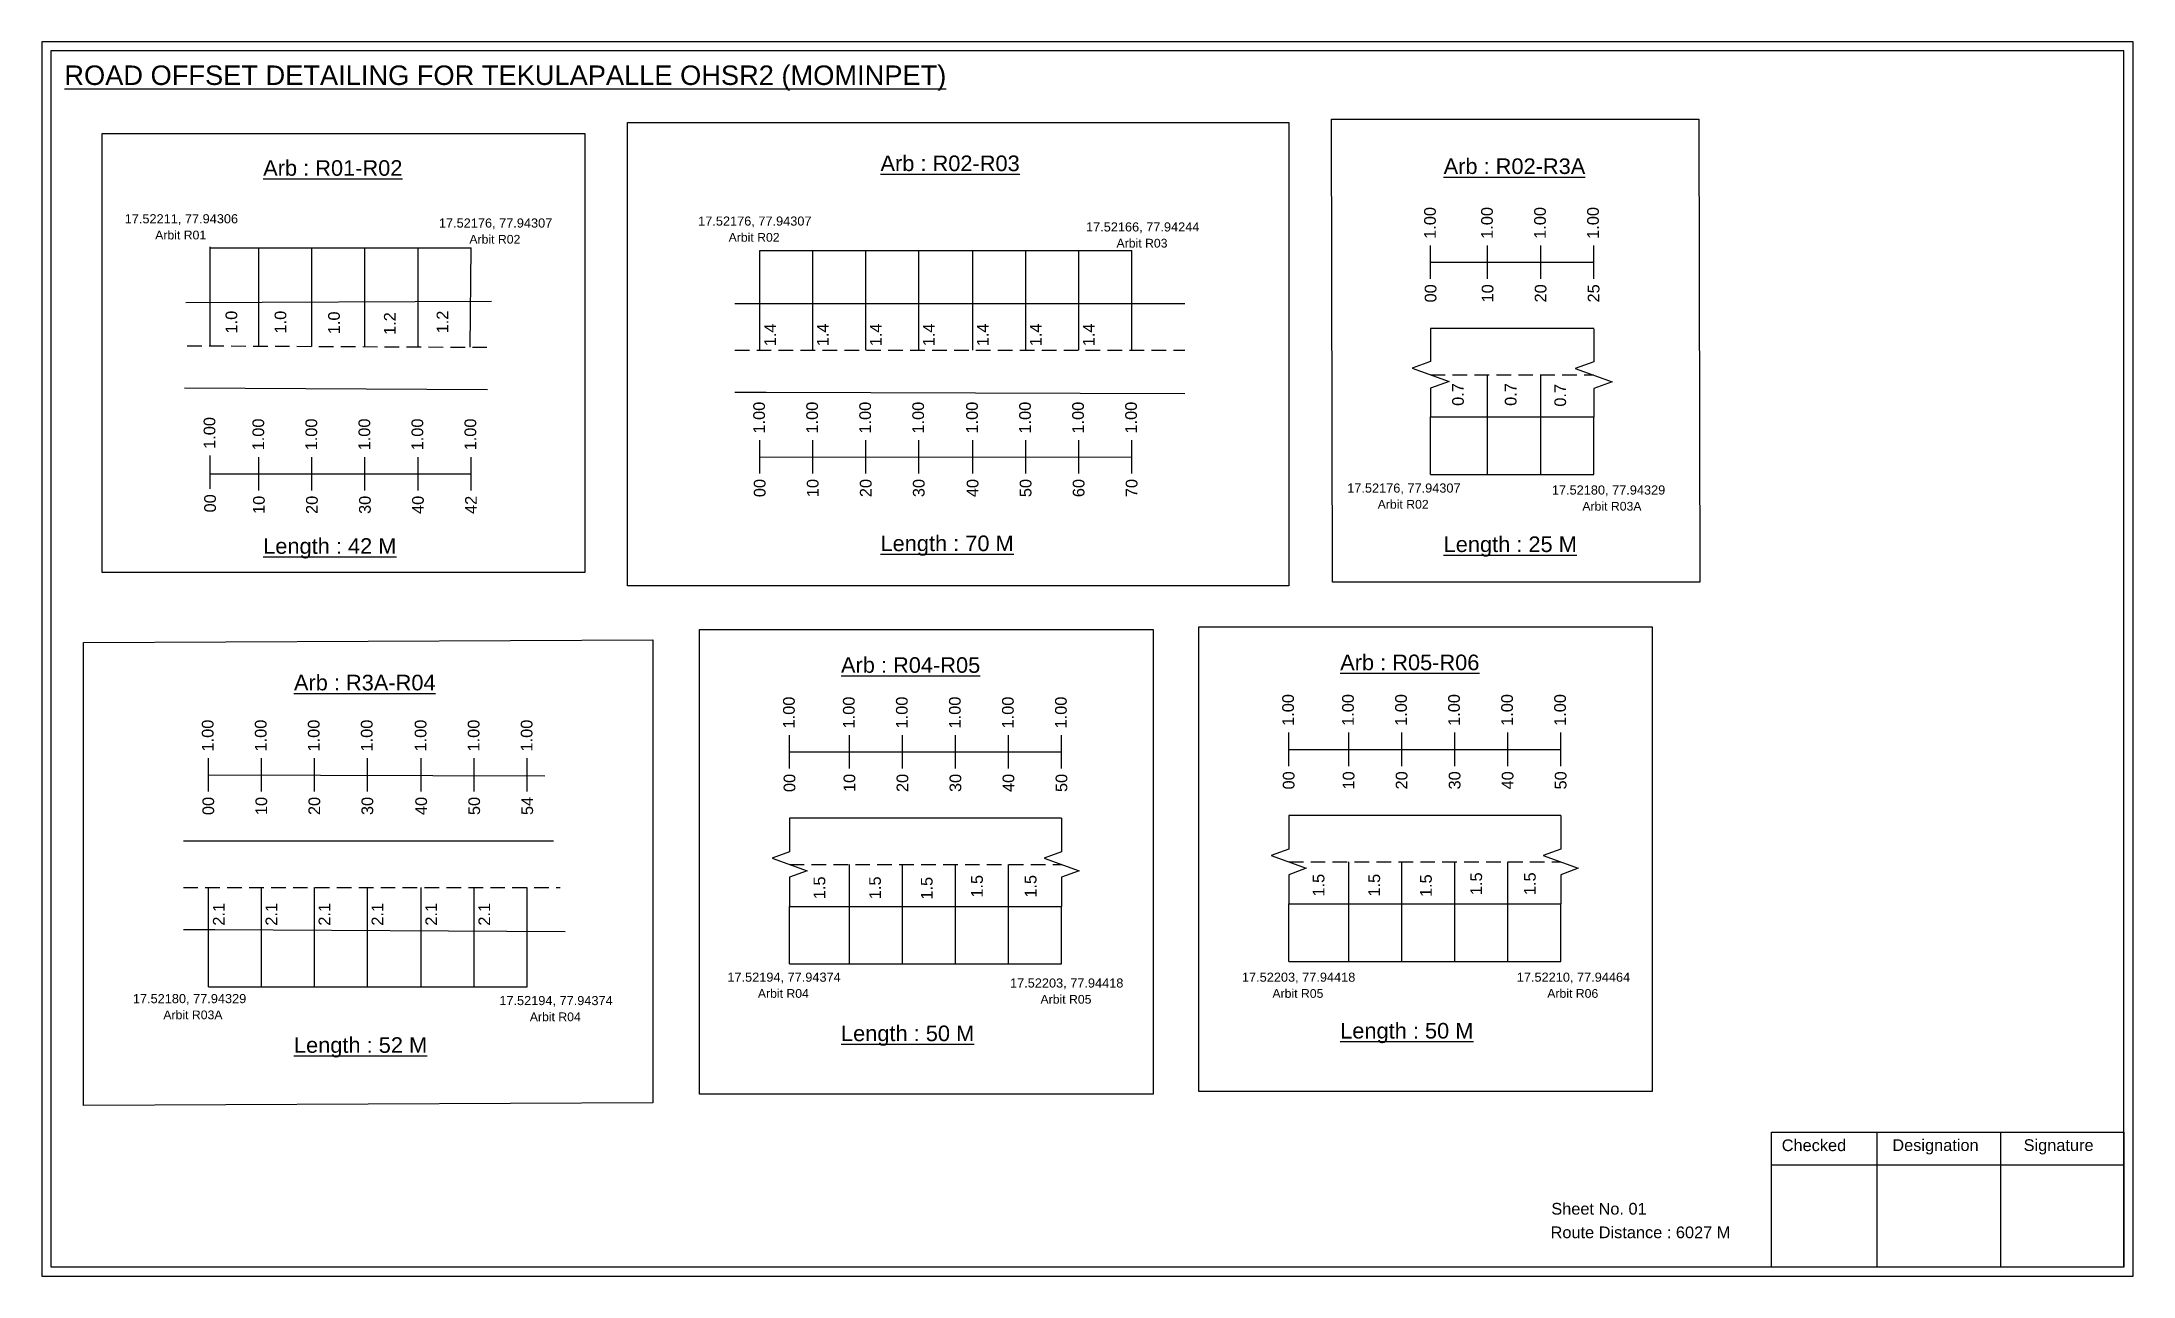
# Model space of a CAD drawing. Header units: inches. Extents: x 1972 to 9977, y 79 to 2755.
# Drawn here: x 5857 to 6393, y 1287 to 1604 of the extents above; entities that cross this region are included whole.
import ezdxf

# ---------------------------------------------------------------- set-up
doc = ezdxf.new("R2010")
doc.units = ezdxf.units.IN
doc.header["$MEASUREMENT"] = 0
doc.linetypes.add('DASHED2', pattern=[0.375, 0.25, -0.125])
doc.layers.add('PDF_Geometry', color=7, linetype='Continuous')
doc.layers.add('PDF_Text', color=5, linetype='Continuous')
doc.styles.add('PDF Arial', font='arial.ttf')
doc.styles.get("Standard").update_dxf_attribs({"font": 'arial.ttf'})

msp = doc.modelspace()

# ---------------------------------------------------------------- texts
at = {"color": 242, "true_color": 0xcd2027}
for s, height, p in [('%%UROAD OFFSET DETAILING FOR TEKULAPALLE OHSR2 (MOMINPET)', 5, (5862.39, 1592.76)), ('%%UArb : R01-R02', 4, (5913.4, 1569.46)), ('%%UArb : R02-R03', 4, (6071.75, 1570.66)), ('%%UArb : R02-R3A', 4, (6216.21, 1569.92)), ('%%ULength : 42 M', 4, (5913.4, 1472.46)), ('%%ULength : 70 M', 4, (6071.75, 1473.16)), ('%%ULength : 25 M', 4, (6216.21, 1472.92)), ('%%UArb : R04-R05', 4, (6061.62, 1441.93)), ('%%UArb : R05-R06', 4, (6189.67, 1442.6)), ('%%UArb : R3A-R04', 4, (5921.29, 1437.43)), ('%%ULength : 50 M', 4, (6189.67, 1348.1)), ('%%ULength : 52 M', 4, (5921.29, 1344.43)), ('%%ULength : 50 M', 4, (6061.62, 1347.43))]:
    msp.add_text(s, height=height, dxfattribs=at).set_placement(p)
at = {"color": 217, "true_color": 0x93278f}
for s, p in [('1.00', (6214.2, 1553.29)), ('1.00', (6228.82, 1553.29)), ('1.00', (6242.42, 1553.29)), ('1.00', (6256.02, 1553.29)), ('00', (6214.35, 1536.96)), ('10', (6228.97, 1536.96)), ('20', (6242.57, 1536.96)), ('25', (6256.17, 1536.96)), ('1.00', (6042.11, 1503.32)), ('1.00', (6055.71, 1503.32)), ('1.00', (6069.31, 1503.32)), ('1.00', (6082.91, 1503.32)), ('1.00', (6096.72, 1503.32)), ('1.00', (6110.32, 1503.32)), ('1.00', (6123.92, 1503.32)), ('1.00', (6137.52, 1503.32)), ('1.00', (5901.12, 1499.4)), ('1.00', (5913.64, 1499.01)), ('1.00', (5927.24, 1499.01)), ('1.00', (5940.84, 1499.01)), ('1.00', (5954.44, 1499.01)), ('1.00', (5968.04, 1499.01)), ('00', (6042.26, 1487)), ('10', (6055.86, 1487)), ('20', (6069.46, 1487)), ('30', (6083.06, 1487)), ('40', (6096.87, 1487)), ('50', (6110.47, 1487)), ('60', (6124.07, 1487)), ('70', (6137.67, 1487)), ('00', (5901.27, 1483.08)), ('10', (5913.79, 1482.69)), ('20', (5927.39, 1482.69)), ('30', (5940.99, 1482.69)), ('40', (5954.59, 1482.69)), ('42', (5968.19, 1482.69)), ('1.00', (6049.75, 1427.66)), ('1.00', (6065.12, 1427.66)), ('1.00', (6078.72, 1427.66)), ('1.00', (6092.32, 1427.66)), ('1.00', (6105.92, 1427.66)), ('1.00', (6119.52, 1427.66)), ('1.00', (6177.8, 1428.32)), ('1.00', (6193.17, 1428.32)), ('1.00', (6206.77, 1428.32)), ('1.00', (6220.37, 1428.32)), ('1.00', (6233.97, 1428.32)), ('1.00', (6247.57, 1428.32)), ('1.00', (5900.66, 1421.75)), ('1.00', (5914.26, 1421.75)), ('1.00', (5927.86, 1421.75)), ('1.00', (5941.46, 1421.75)), ('1.00', (5955.27, 1421.75)), ('1.00', (5968.87, 1421.75)), ('1.00', (5982.47, 1421.75)), ('00', (6177.95, 1412)), ('10', (6193.32, 1412)), ('20', (6206.92, 1412)), ('30', (6220.52, 1412)), ('40', (6234.12, 1412)), ('50', (6247.72, 1412)), ('00', (6049.9, 1411.34)), ('10', (6065.27, 1411.34)), ('20', (6078.87, 1411.34)), ('30', (6092.47, 1411.34)), ('40', (6106.07, 1411.34)), ('50', (6119.67, 1411.34)), ('00', (5900.81, 1405.43)), ('10', (5914.41, 1405.43)), ('20', (5928.01, 1405.43)), ('30', (5941.61, 1405.43)), ('40', (5955.42, 1405.43)), ('50', (5969.02, 1405.43)), ('54', (5982.62, 1405.43))]:
    msp.add_text(s, height=3, rotation=90, dxfattribs=at).set_placement(p)
at = {"color": 5}
for s, height, p in [('17.52211, 77.94306', 2.34, (5877.87, 1557.26)), ('17.52176, 77.94307', 2.34, (5958.47, 1556.17)), ('17.52176, 77.94307', 2.34, (6024.97, 1556.67)), ('17.52166, 77.94244', 2.34, (6124.47, 1555.17)), ('Arbit R01', 2.246, (5885.69, 1553.13)), ('Arbit R02', 2.246, (5966.29, 1552.04)), ('Arbit R02', 2.246, (6032.79, 1552.54)), ('Arbit R03', 2.246, (6132.29, 1551.04)), ('17.52176, 77.94307', 2.34, (6191.47, 1488.17)), ('Arbit R02', 2.246, (6199.29, 1484.04)), ('17.52180, 77.94329', 2.34, (6243.97, 1487.67)), ('Arbit R03A', 2.246, (6251.79, 1483.54)), ('17.52194, 77.94374', 2.34, (6032.47, 1362.67)), ('17.52203, 77.94418', 2.34, (6104.97, 1361.17)), ('17.52203, 77.94418', 2.34, (6164.47, 1362.67)), ('17.52210, 77.94464', 2.34, (6234.97, 1362.67)), ('17.52180, 77.94329', 2.34, (5879.97, 1357.17)), ('17.52194, 77.94374', 2.34, (5973.97, 1356.67)), ('Arbit R04', 2.246, (6040.29, 1358.54)), ('Arbit R05', 2.246, (6112.79, 1357.04)), ('Arbit R05', 2.246, (6172.29, 1358.54)), ('Arbit R06', 2.246, (6242.79, 1358.54)), ('Arbit R03A', 2.246, (5887.79, 1353.04)), ('Arbit R04', 2.246, (5981.79, 1352.54))]:
    msp.add_text(s, height=height, dxfattribs=at).set_placement(p)
for s, p in [('1.0', (5906.75, 1529)), ('1.0', (5919.33, 1529)), ('1.0', (5933.06, 1528.81)), ('1.2', (5960.9, 1529.03)), ('1.2', (5947.38, 1528.62)), ('1.4', (6044.96, 1525.72)), ('1.4', (6058.45, 1525.72)), ('1.4', (6072.05, 1525.72)), ('1.4', (6085.65, 1525.72)), ('1.4', (6099.47, 1525.72)), ('1.4', (6113.07, 1525.72)), ('1.4', (6126.67, 1525.72)), ('0.7', (6221.38, 1510.42)), ('0.7', (6234.9, 1510.42)), ('0.7', (6247.61, 1510.22)), ('1.5', (6057.58, 1383.86)), ('1.5', (6071.85, 1383.86)), ('1.5', (6098, 1384.24)), ('1.5', (6111.77, 1384.24)), ('1.5', (6185.63, 1384.52)), ('1.5', (6199.9, 1384.52)), ('1.5', (6213.17, 1384.4)), ('1.5', (6226.06, 1384.9)), ('1.5', (6239.82, 1384.9)), ('1.5', (6085.11, 1383.74)), ('2.1', (5903.51, 1377.05)), ('2.1', (5917, 1377.05)), ('2.1', (5930.6, 1377.05)), ('2.1', (5944.2, 1377.05)), ('2.1', (5958.01, 1377.05)), ('2.1', (5971.61, 1377.05))]:
    msp.add_text(s, height=3, rotation=90).set_placement(p)
for s, p in [('Sheet No. 01', (6243.83, 1302.92)), ('Route Distance : 6027 M', (6243.64, 1296.87))]:
    msp.add_text(s, height=3).set_placement(p)
at = {"layer": 'PDF_Text', "color": 7, "attachment_point": 7, "style": 'PDF Arial'}
for s, insert, char_height in [('Checked', (6302.93, 1319.17), 3.001), ('Designation', (6331.31, 1318.34), 3.0006), ('Signature', (6364.99, 1318.34), 3.001)]:
    msp.add_mtext(s, dxfattribs=dict(at, insert=insert, char_height=char_height))

# ---------------------------------------------------------------- linework, layer by layer
for p, q in [((5899.79, 1525.72), (5899.79, 1551.25)), ((5912.31, 1525.67), (5912.31, 1550.95)), ((5925.91, 1525.62), (5925.91, 1550.95)), ((5939.51, 1525.68), (5939.51, 1550.95)), ((5953.11, 1525.42), (5953.11, 1550.95)), ((5966.48, 1525.45), (5966.71, 1550.95)), ((6040.78, 1524.72), (6040.78, 1550.26)), ((6054.38, 1524.72), (6054.38, 1550.26)), ((6067.98, 1524.72), (6067.98, 1550.26)), ((6081.58, 1524.72), (6081.58, 1550.26)), ((6095.4, 1524.72), (6095.4, 1550.26)), ((6109, 1524.72), (6109, 1550.26)), ((6122.6, 1524.72), (6122.6, 1550.26)), ((6136.2, 1524.72), (6136.2, 1550.26)), ((5893.58, 1536.92), (5971.96, 1537.28)), ((6149.8, 1536.61), (6034.37, 1536.61)), ((6254.7, 1530.27), (6212.87, 1530.27)), ((6227.5, 1492.85), (6227.5, 1518.38)), ((6241.1, 1492.85), (6241.1, 1518.38)), ((5893.22, 1515.08), (5970.94, 1514.65)), ((6034.37, 1513.92), (6042.43, 1513.92)), ((6042.43, 1513.92), (6149.8, 1513.62)), ((6212.87, 1507.58), (6238.43, 1507.58)), ((6212.87, 1492.85), (6212.87, 1507.58)), ((6238.43, 1507.58), (6254.7, 1507.58)), ((6254.7, 1492.85), (6254.7, 1507.58)), ((6118.19, 1404.64), (6048.43, 1404.64)), ((6246.25, 1405.3), (6176.48, 1405.3)), ((5987.88, 1398.74), (5892.92, 1398.74)), ((6063.79, 1367.22), (6063.79, 1392.76)), ((6077.39, 1367.22), (6077.39, 1392.76)), ((6090.99, 1367.22), (6090.99, 1392.76)), ((6104.59, 1367.22), (6104.59, 1392.76)), ((6191.85, 1367.88), (6191.85, 1393.42)), ((6205.45, 1367.88), (6205.45, 1393.42)), ((6219.05, 1367.88), (6219.05, 1393.42)), ((6232.65, 1367.88), (6232.65, 1393.42)), ((5899.33, 1361.32), (5899.33, 1386.85)), ((5912.93, 1361.32), (5912.93, 1386.85)), ((5926.53, 1361.32), (5926.53, 1386.85)), ((5940.13, 1361.32), (5940.13, 1386.85)), ((5953.95, 1361.32), (5953.95, 1386.85)), ((5967.55, 1361.32), (5967.55, 1386.85)), ((5981.15, 1361.32), (5981.15, 1386.85)), ((6048.43, 1381.95), (6118.19, 1381.95)), ((6048.43, 1367.22), (6048.43, 1381.95)), ((6118.19, 1367.22), (6118.19, 1381.95)), ((6176.48, 1382.62), (6246.25, 1382.62)), ((6176.48, 1367.88), (6176.48, 1382.62)), ((6246.25, 1367.88), (6246.25, 1382.62)), ((5892.92, 1376.05), (5900.98, 1376.05)), ((5900.98, 1376.05), (5990.83, 1375.55))]:
    msp.add_line(p, q)
at = {"color": 5}
for p, q in [((5899.79, 1550.95), (5966.71, 1550.95)), ((6040.78, 1550.26), (6136.2, 1550.26)), ((6212.87, 1492.85), (6254.7, 1492.85)), ((6048.43, 1367.22), (6118.19, 1367.22)), ((6176.48, 1367.88), (6246.25, 1367.88)), ((5899.33, 1361.32), (5981.15, 1361.34))]:
    msp.add_line(p, q, dxfattribs=at)
at = {"color": 217, "true_color": 0x93278f}
for p, q in [((6212.87, 1542.99), (6212.87, 1551.55)), ((6227.5, 1542.99), (6227.5, 1551.55)), ((6241.1, 1542.99), (6241.1, 1551.55)), ((6254.7, 1542.99), (6254.7, 1551.55)), ((6212.87, 1547.27), (6254.7, 1547.27)), ((5899.79, 1489.11), (5899.79, 1497.66)), ((5912.31, 1488.72), (5912.31, 1497.28)), ((5925.91, 1488.72), (5925.91, 1497.28)), ((5939.51, 1488.72), (5939.51, 1497.28)), ((5953.11, 1488.72), (5953.11, 1497.28)), ((5966.71, 1488.72), (5966.71, 1497.28)), ((6040.78, 1493.03), (6040.78, 1501.59)), ((6040.78, 1497.3), (6136.2, 1497.36)), ((6054.38, 1493.03), (6054.38, 1501.59)), ((6067.98, 1493.03), (6067.98, 1501.59)), ((6081.58, 1493.03), (6081.58, 1501.59)), ((6095.4, 1493.03), (6095.4, 1501.59)), ((6109, 1493.03), (6109, 1501.59)), ((6122.6, 1493.03), (6122.6, 1501.59)), ((6136.2, 1493.03), (6136.2, 1501.59)), ((5899.79, 1492.99), (5966.71, 1493)), ((6048.43, 1417.36), (6048.43, 1425.92)), ((6063.79, 1417.36), (6063.79, 1425.92)), ((6077.39, 1417.36), (6077.39, 1425.92)), ((6090.99, 1417.36), (6090.99, 1425.92)), ((6104.59, 1417.36), (6104.59, 1425.92)), ((6118.19, 1417.36), (6118.19, 1425.92)), ((6176.48, 1418.02), (6176.48, 1426.58)), ((6176.48, 1422.29), (6246.25, 1422.29)), ((6191.85, 1418.02), (6191.85, 1426.58)), ((6205.45, 1418.02), (6205.45, 1426.58)), ((6219.05, 1418.02), (6219.05, 1426.58)), ((6232.65, 1418.02), (6232.65, 1426.58)), ((6246.25, 1418.02), (6246.25, 1426.58)), ((5899.33, 1411.46), (5899.33, 1420.02)), ((5912.93, 1411.46), (5912.93, 1420.02)), ((5926.53, 1411.46), (5926.53, 1420.02)), ((5940.13, 1411.46), (5940.13, 1420.02)), ((5953.95, 1411.46), (5953.95, 1420.02)), ((5967.55, 1411.46), (5967.55, 1420.02)), ((5981.15, 1411.46), (5981.15, 1420.02)), ((6048.43, 1421.63), (6118.19, 1421.63)), ((5899.33, 1415.73), (5985.66, 1415.49))]:
    msp.add_line(p, q, dxfattribs=at)
at = {"linetype": 'DASHED2', "ltscale": 15}
for p, q in [((5893.93, 1525.86), (5972.21, 1525.45)), ((6034.37, 1524.72), (6149.8, 1524.72)), ((6212.87, 1518.38), (6254.7, 1518.38)), ((6048.43, 1392.76), (6118.19, 1392.76)), ((6176.48, 1393.42), (6246.25, 1393.42)), ((5892.92, 1386.85), (5989.6, 1386.85))]:
    msp.add_line(p, q, dxfattribs=at)
for points in [[(6006.86, 1583.09), (6176.47, 1583.09), (6176.47, 1464.27), (6006.86, 1464.27)], [(6187.4, 1583.99), (6281.65, 1583.99), (6281.93, 1465.17), (6187.69, 1465.17)], [(5872.09, 1580.31), (5995.89, 1580.31), (5995.89, 1467.63), (5872.09, 1467.63)], [(5867.29, 1449.73), (6013.33, 1450.4), (6013.33, 1331.58), (5867.29, 1330.91)], [(6025.32, 1453.06), (6141.67, 1453.06), (6141.67, 1333.85), (6025.32, 1333.85)], [(6153.37, 1453.72), (6269.73, 1453.72), (6269.73, 1334.51), (6153.37, 1334.51)]]:
    msp.add_lwpolyline(points, close=True)
at = {"linetype": 'Continuous'}
for points in [[(6212.87, 1530.27), (6212.87, 1521.84), (6208.13, 1520.11), (6217.61, 1516.66), (6212.87, 1514.93), (6212.87, 1507.58)], [(6254.7, 1530.19), (6254.7, 1521.76), (6249.95, 1520.03), (6259.44, 1516.58), (6254.7, 1514.85), (6254.7, 1507.5)], [(6048.43, 1404.64), (6048.43, 1396.03), (6043.93, 1394.39), (6052.92, 1391.12), (6048.43, 1389.48), (6048.43, 1381.95)], [(6118.19, 1404.64), (6118.19, 1396.03), (6113.7, 1394.39), (6122.69, 1391.12), (6118.19, 1389.48), (6118.19, 1381.95)], [(6176.48, 1405.3), (6176.48, 1396.69), (6171.98, 1395.05), (6180.97, 1391.78), (6176.48, 1390.14), (6176.48, 1382.62)], [(6246.25, 1405.3), (6246.25, 1396.69), (6241.75, 1395.05), (6250.74, 1391.78), (6246.25, 1390.14), (6246.25, 1382.62)]]:
    msp.add_lwpolyline(points, dxfattribs=at)
at = {"layer": 'PDF_Geometry'}
for points in [[(5856.61, 1603.83), (5856.61, 1287.12), (6393.09, 1287.12), (6393.09, 1603.83)], [(5858.94, 1601.51), (5858.94, 1289.54), (6390.67, 1289.54), (6390.67, 1601.51)]]:
    msp.add_lwpolyline(points, close=True, dxfattribs=at)
at = {"layer": 'PDF_Geometry', "color": 242, "true_color": 0xcc1f26}
msp.add_lwpolyline([(6390.67, 1289.45), (6300.33, 1289.45), (6300.33, 1324.06), (6390.67, 1324.06)], close=True, dxfattribs=at)
for points in [[(6327.31, 1324.06), (6327.31, 1289.45)], [(6359.03, 1324.06), (6359.03, 1289.45)], [(6300.33, 1315.68), (6390.67, 1315.68)]]:
    msp.add_lwpolyline(points, dxfattribs=at)

msp.set_redraw_order([(e.dxf.handle, doc.entitydb.next_handle()) for e in msp.query("TEXT MTEXT ATTDEF DIMENSION ARC_DIMENSION")])  # texts and dimensions are drawn at this point

doc.saveas('drawing.dxf')
